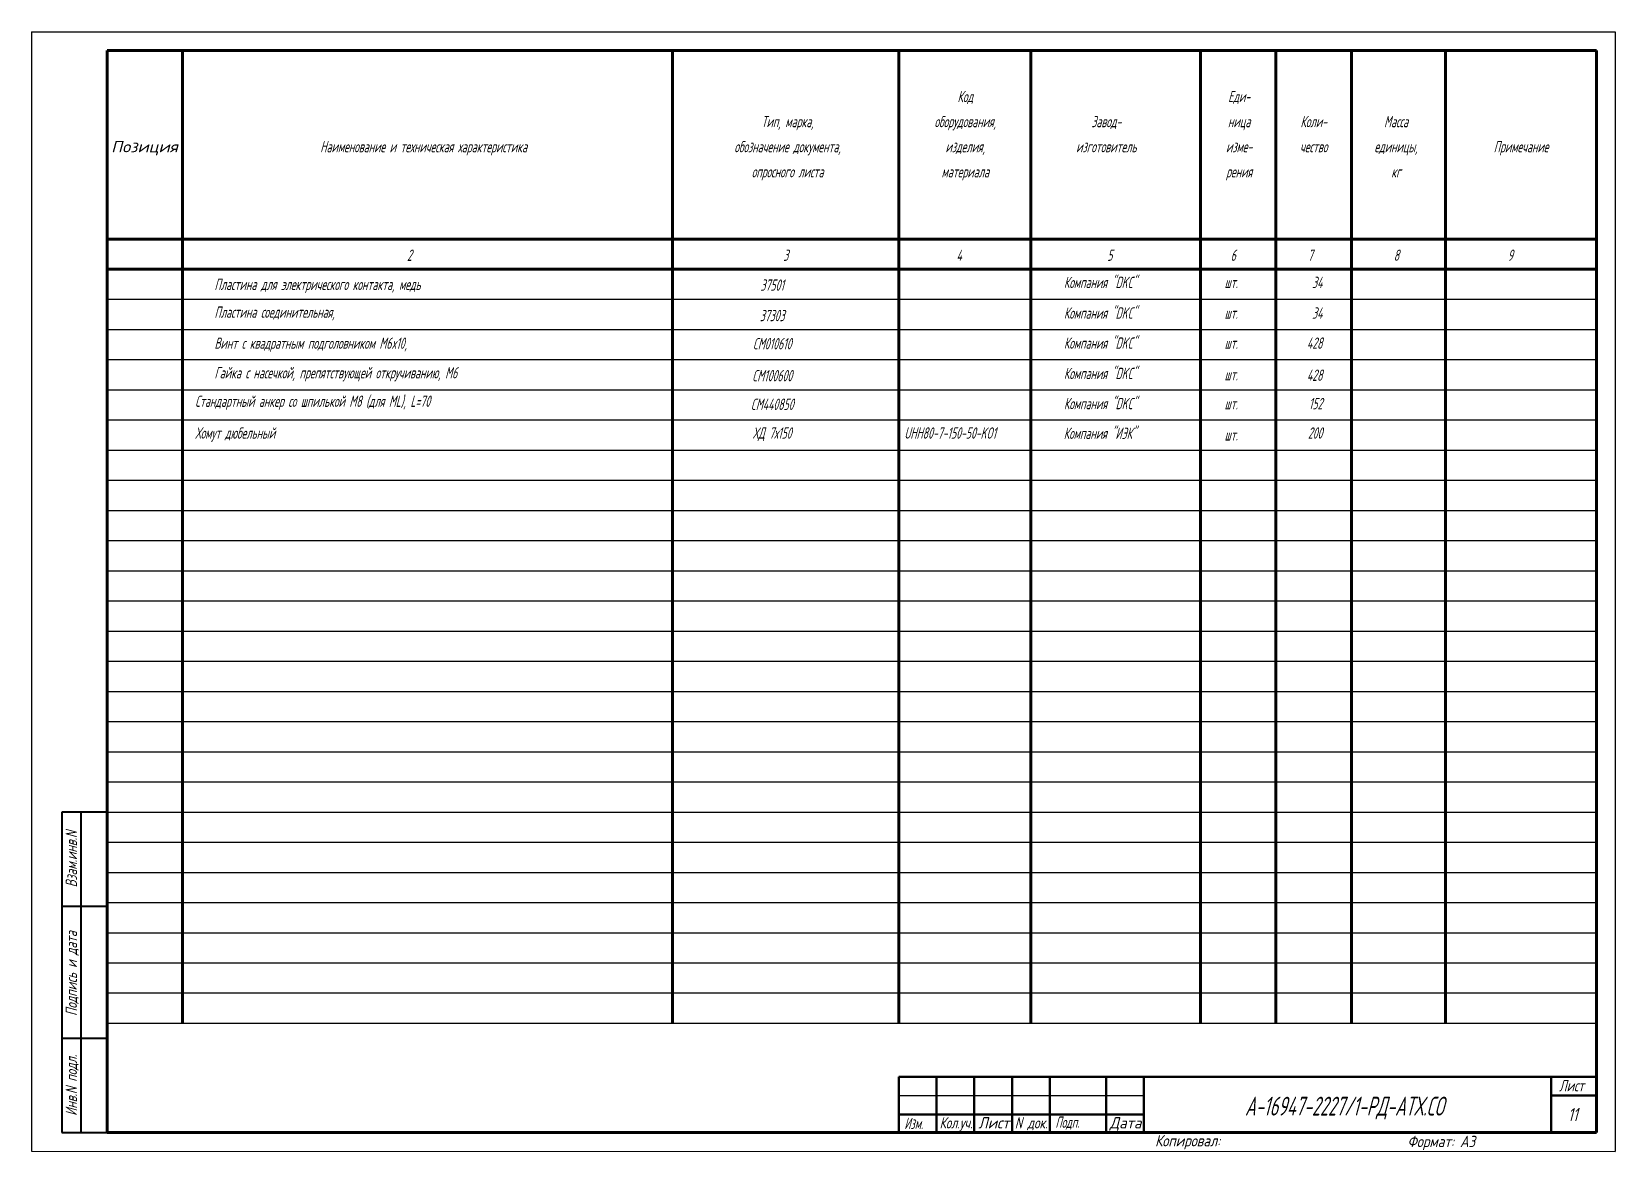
# Model space of a CAD drawing. Header units: millimetres. Extents: x -338 to 6826, y -8218 to 3153.
# Drawn here: x 6406.3 to 6826.3, y 2462.2 to 2759.2 of the extents above; entities that cross this region are included whole.
import ezdxf
from ezdxf.enums import TextEntityAlignment as Align

# ---------------------------------------------------------------- set-up
doc = ezdxf.new("R2010")
doc.units = ezdxf.units.MM
for name, color, linetype, lineweight in [('Обводка', 6, 'Continuous', 25), ('Рамка тонкая', 5, 'Continuous', 25), ('Текст_КИП', 2, 'Continuous', 25)]:
    doc.layers.add(name, color=color, linetype=linetype, lineweight=lineweight)
doc.styles.add('Simplex', font='simplex.shx', dxfattribs={"width": 0.7, "oblique": 15})

msp = doc.modelspace()

# ---------------------------------------------------------------- texts
at = {"color": 2, "style": 'Simplex', "oblique": 15, "width": 0.7}
for s, p in [('Взам.инв.N', (6418.32, 2539.68)), ('Подпись и дата', (6418.32, 2509.32)), ('Инв.N подл.', (6418.32, 2479.68))]:
    msp.add_text(s, height=3, rotation=90, dxfattribs=at).set_placement(p, align=Align.CENTER)
at = {"layer": 'Текст_КИП', "style": 'Simplex', "oblique": 15, "width": 0.6}
for s, p in [('Код', (6653.9, 2740.48)), ('Еди-', (6726.52, 2740.48)), ('Тип, марка,', (6606.78, 2733.83)), ('оборудования,', (6653.9, 2733.83)), ('Завод-', (6691.3, 2733.83)), ('ница', (6726.52, 2733.83)), ('Коли-', (6746.3, 2733.83)), ('Масса', (6768.14, 2733.83)), ('Наименование и техническая характеристика', (6510.25, 2727.18)), ('обозначение документа,', (6606.78, 2727.18)), ('Примечание', (6801.3, 2727.18)), ('изделия,', (6653.9, 2727.18)), ('изготовитель', (6691.3, 2727.18)), ('изме-', (6726.52, 2727.18)), ('чество', (6746.3, 2727.18)), ('единицы,', (6768.14, 2727.18)), ('опросного листа', (6606.78, 2720.53)), ('материала', (6653.9, 2720.53)), ('рения', (6726.52, 2720.53)), ('кг', (6768.14, 2720.53))]:
    msp.add_text(s, height=3, dxfattribs=at).set_placement(p, align=Align.CENTER)
at = {"layer": 'Текст_КИП', "style": 'Simplex', "oblique": 15}
for s, width, p, p2 in [('Позиция', 0.960052, (6427.39, 2727.18), (6445.08, 2727.18)), ('Кол.уч.', 0.603486, (6647.08, 2468.25), (6655.79, 2468.25)), ('Лист', 0.686041, (6657.37, 2468.25), (6665.6, 2468.25)), ('N док.', 0.628372, (6667.03, 2468.25), (6675.74, 2468.25)), ('Дата', 0.652619, (6692.2, 2468.25), (6700.59, 2468.25))]:
    msp.add_text(s, height=3, dxfattribs=dict(at, width=width)).set_placement(p, p2, align=Align.FIT)
at = {"layer": 'Текст_КИП', "style": 'Simplex', "oblique": 15, "width": 0.6}
for s, height, p in [('2', 3, (6505.84, 2698.38)), ('3', 3, (6605.62, 2698.38)), ('4', 3, (6651.57, 2698.38)), ('5', 3, (6691.55, 2698.38)), ('6', 3, (6724.28, 2698.38)), ('7', 3, (6744.74, 2698.38)), ('8', 3, (6767.53, 2698.38)), ('9', 3, (6797.75, 2698.38)), ('А-16947-2227/1-РД-АТХ.СО', 5, (6728.08, 2471.67)), ('Изм.', 3, (6637.74, 2468.09)), ('Подп.', 3, (6677.79, 2468.41))]:
    msp.add_text(s, height=height, dxfattribs=at).set_placement(p)
at = {"layer": 'Текст_КИП', "color": 3, "style": 'Simplex', "oblique": 15}
for s, width, p in [('Пластина для электрического контакта, медь', 0.6, (6454.78, 2690.65)), ('шт.', 0.6, (6722.67, 2691.17)), ('Пластина соединительная, ', 0.6, (6454.78, 2683.29)), ('шт.', 0.6, (6722.67, 2683.04)), ('Винт с квадратным подголовником M6x10,', 0.6, (6454.78, 2675.05)), ('шт.', 0.6, (6722.67, 2675.07)), ('Гайка с насечкой, препятствующей откручиванию, М6', 0.6, (6454.78, 2667.21)), ('шт.', 0.6, (6722.67, 2666.7)), ('Стандартный анкер со шпилькой M8 (для ML), L=70', 0.6, (6449.67, 2659.65)), ('шт.', 0.6, (6722.67, 2659)), ('Хомут дюбельный ', 0.6, (6449.67, 2651.22)), ('UHH80-7-150-50-KO1', 0.6, (6637.73, 2651.22)), ('шт.', 0.6, (6722.67, 2650.72)), ('Копировал:', 0.8, (6704.24, 2463.5)), ('Формат: А3', 0.8, (6771.17, 2463.3))]:
    msp.add_text(s, height=3, dxfattribs=dict(at, width=width)).set_placement(p)
at = {"layer": 'Текст_КИП', "color": 3, "style": 'Simplex', "oblique": 15, "width": 0.6}
for s, p in [('37501', (6602.68, 2690.46)), ('Компания "DKC"', (6689.7, 2691.17)), ('37303', (6602.68, 2682.37)), ('Компания "DKC"', (6689.7, 2683.04)), ('CM010610', (6602.68, 2674.91)), ('Компания "DKC"', (6689.7, 2675.07)), ('CM100600', (6602.68, 2666.43)), ('Компания "DKC"', (6689.7, 2667.03)), ('CM440850', (6602.68, 2658.84)), ('Компания "DKC"', (6689.7, 2659.03)), ('Компания "ИЭК"', (6689.61, 2651.14)), ('ХД 7х150', (6602.68, 2651.22))]:
    msp.add_text(s, height=3, dxfattribs=at).set_placement(p, align=Align.CENTER)
for s, p in [('34', (6748.61, 2691.17)), ('34', (6748.61, 2683.04)), ('428', (6748.61, 2675.07)), ('428', (6748.61, 2666.56)), ('152', (6748.61, 2659.03)), ('200', (6748.61, 2651.22))]:
    msp.add_text(s, height=3, dxfattribs=at).set_placement(p, align=Align.RIGHT)
at = {"layer": 'Текст_КИП', "lineweight": -3, "style": 'Simplex', "oblique": 15, "width": 0.7}
for s, height, p in [('Лист', 3, (6811.39, 2478.1)), ('11', 3.5, (6813.75, 2470.21))]:
    msp.add_text(s, height=height, dxfattribs=at).set_placement(p)

# ---------------------------------------------------------------- linework, layer by layer
at = {"lineweight": 60}
for p, q in [((6426.3, 2467.18), (6426.3, 2754.18)), ((6426.3, 2754.18), (6821.3, 2754.18)), ((6446.3, 2754.18), (6446.3, 2496.18)), ((6576.3, 2754.18), (6576.3, 2496.18)), ((6636.3, 2754.18), (6636.3, 2496.18)), ((6671.3, 2754.18), (6671.3, 2496.18)), ((6716.3, 2754.18), (6716.3, 2496.18)), ((6736.3, 2754.18), (6736.3, 2496.18)), ((6756.3, 2754.18), (6756.3, 2496.18)), ((6781.3, 2754.18), (6781.3, 2496.18)), ((6821.3, 2754.18), (6821.3, 2467.18)), ((6426.3, 2704.18), (6821.3, 2704.18)), ((6426.3, 2696.18), (6821.3, 2696.18)), ((6821.3, 2467.18), (6426.3, 2467.18))]:
    msp.add_line(p, q, dxfattribs=at)
at = {"color": 7, "lineweight": 40}
for p, q in [((6414.32, 2552.18), (6414.32, 2467.18)), ((6426.32, 2552.18), (6414.32, 2552.18)), ((6419.32, 2552.18), (6419.32, 2467.18)), ((6414.32, 2527.18), (6426.32, 2527.18)), ((6414.32, 2492.18), (6426.32, 2492.18)), ((6414.32, 2467.18), (6426.32, 2467.18))]:
    msp.add_line(p, q, dxfattribs=at)
at = {"lineweight": 50}
for p, q in [((6821.3, 2481.98), (6636.3, 2481.98)), ((6636.3, 2481.98), (6636.3, 2466.98)), ((6646.3, 2466.98), (6646.3, 2481.98)), ((6656.3, 2466.98), (6656.3, 2481.98)), ((6666.3, 2466.98), (6666.3, 2481.98)), ((6676.3, 2466.98), (6676.3, 2481.98)), ((6691.3, 2466.98), (6691.3, 2481.98)), ((6701.3, 2466.98), (6701.3, 2481.98)), ((6809.3, 2466.98), (6809.3, 2481.98)), ((6809.3, 2476.98), (6821.3, 2476.98)), ((6636.3, 2471.98), (6701.3, 2471.98))]:
    msp.add_line(p, q, dxfattribs=at)
at = {"lineweight": -3}
msp.add_line((6636.3, 2476.98), (6701.3, 2476.98), dxfattribs=at)
at = {"layer": 'Обводка', "color": 155}
for p, q in [((6426.3, 2688.18), (6821.3, 2688.18)), ((6426.3, 2680.18), (6821.3, 2680.18)), ((6426.3, 2672.18), (6821.3, 2672.18)), ((6426.3, 2664.18), (6821.3, 2664.18)), ((6426.3, 2656.18), (6821.3, 2656.18)), ((6426.3, 2648.18), (6821.3, 2648.18)), ((6426.3, 2640.18), (6821.3, 2640.18)), ((6426.3, 2632.18), (6821.3, 2632.18)), ((6426.3, 2624.18), (6821.3, 2624.18)), ((6426.3, 2616.18), (6821.3, 2616.18)), ((6426.3, 2608.18), (6821.3, 2608.18)), ((6426.3, 2600.18), (6821.3, 2600.18)), ((6426.3, 2592.18), (6821.3, 2592.18)), ((6426.3, 2584.18), (6821.3, 2584.18)), ((6426.3, 2576.18), (6821.3, 2576.18)), ((6426.3, 2568.18), (6821.3, 2568.18)), ((6426.3, 2560.18), (6821.3, 2560.18)), ((6426.3, 2552.18), (6821.3, 2552.18)), ((6426.3, 2544.18), (6821.3, 2544.18)), ((6426.3, 2536.18), (6821.3, 2536.18)), ((6426.3, 2528.18), (6821.3, 2528.18)), ((6426.3, 2520.18), (6821.3, 2520.18)), ((6426.3, 2512.18), (6821.3, 2512.18)), ((6426.3, 2504.18), (6821.3, 2504.18)), ((6426.3, 2496.18), (6821.3, 2496.18)), ((6426.3, 2496.18), (6821.3, 2496.18))]:
    msp.add_line(p, q, dxfattribs=at)
at = {"layer": 'Рамка тонкая'}
for p, q in [((6406.3, 2759.18), (6826.3, 2759.18)), ((6406.3, 2759.18), (6406.3, 2462.21)), ((6826.3, 2759.18), (6826.3, 2462.18)), ((6406.3, 2462.21), (6826.3, 2462.18))]:
    msp.add_line(p, q, dxfattribs=at)

msp.set_redraw_order([(e.dxf.handle, doc.entitydb.next_handle()) for e in msp.query("TEXT MTEXT ATTDEF DIMENSION ARC_DIMENSION")])  # texts and dimensions are drawn at this point

doc.saveas('drawing.dxf')
